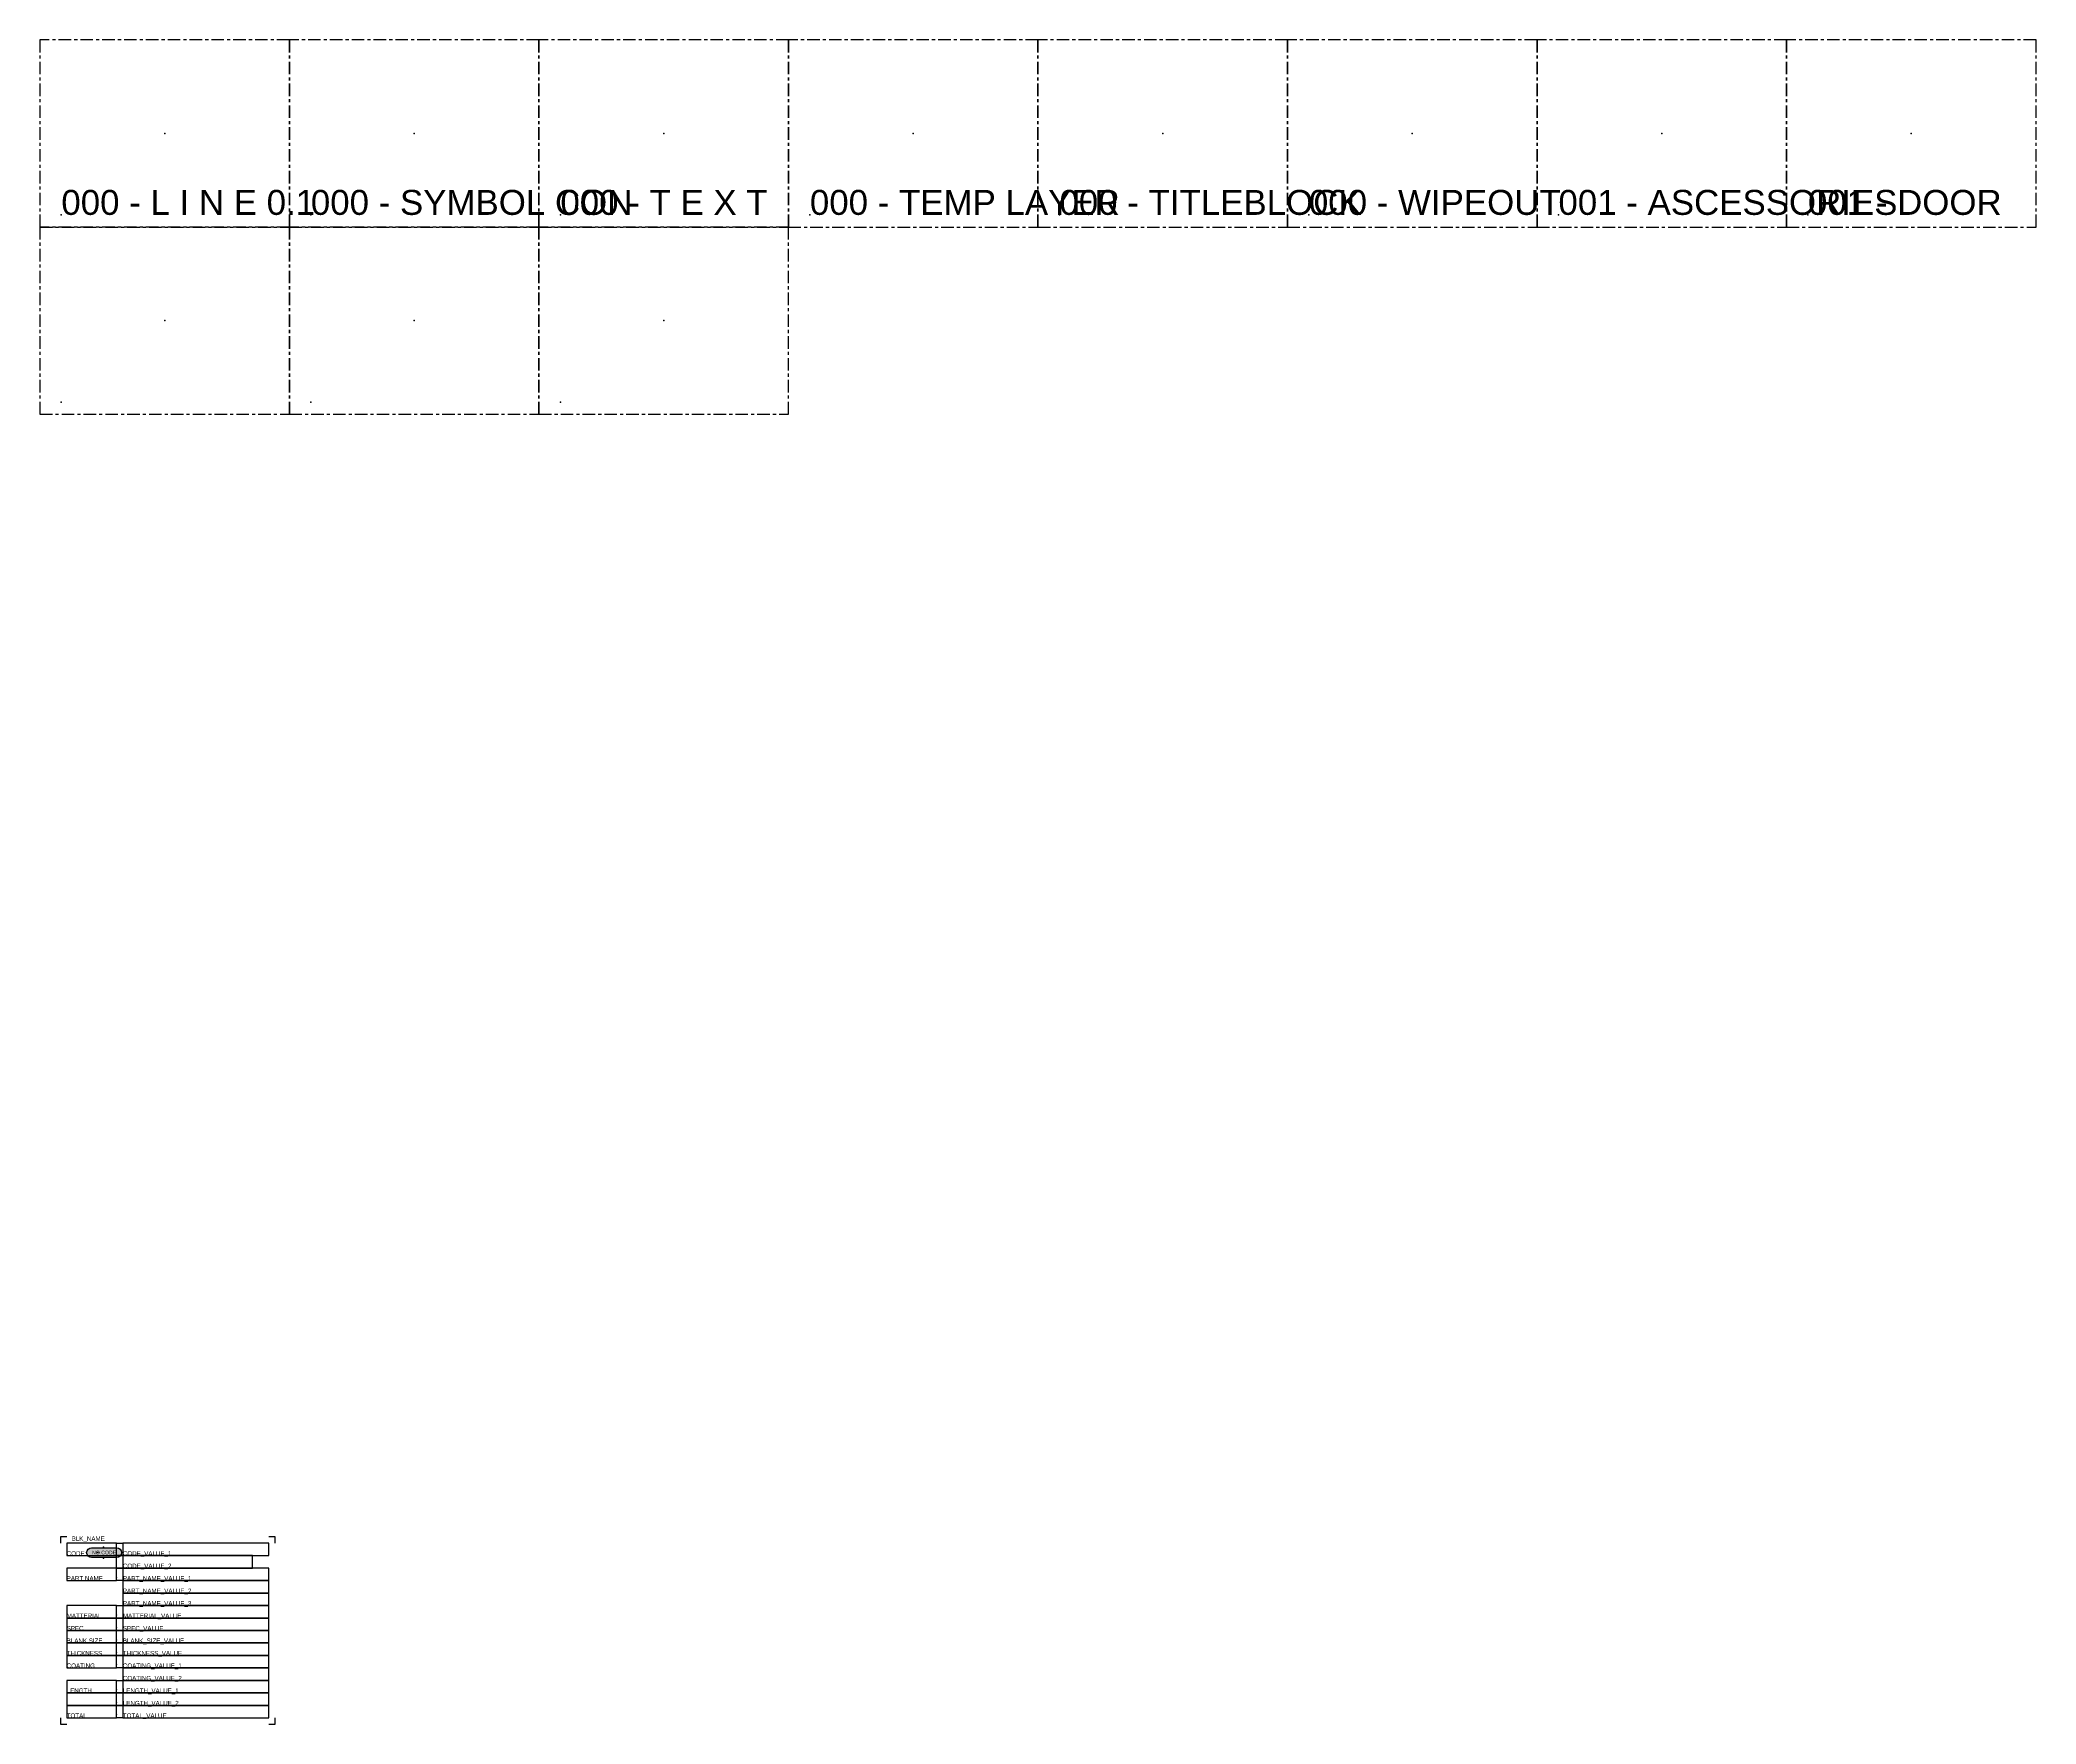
# Model space of a CAD drawing. Header units: millimetres. Extents: x -244126 to 368105, y -173968 to 259060.
# Drawn here: x 2871 to 3671, y 1232 to 1907 of the extents above; entities that cross this region are included whole.
import ezdxf
from ezdxf.enums import TextEntityAlignment as Align

# ---------------------------------------------------------------- set-up
doc = ezdxf.new("R2010")
doc.units = ezdxf.units.MM
doc.header["$MEASUREMENT"] = 0
for name, pattern in [('005_GG_TA_LINE', [13.75, 5, -1.25, 1.25, -1.25, 5]), ('BORDER2', [22.225, 6.35, -3.175, 6.35, -3.175, 0, -3.175]), ('CENTER', [2, 1.25, -0.25, 0.25, -0.25])]:
    doc.linetypes.add(name, pattern=pattern)
for name, color, linetype in [('000 - GRID', 8, 'CENTER'), ('000 - H A T C H', 8, 'Continuous'), ('000 - L I N E 0.1', 1, 'Continuous'), ('000 - SYMBOL CON', 1, 'Continuous'), ('000 - T E X T', 4, 'Continuous'), ('000 - TEMP LAYER', 250, 'Continuous'), ('000 - TITLEBLOCK', 4, 'Continuous'), ('000 - WIPEOUT', 250, 'Continuous'), ('001 - ASCESSORIES', 1, 'Continuous'), ('001 - DOOR', 2, 'Continuous'), ('A04_TUBE SERIES', 7, 'Continuous')]:
    doc.layers.add(name, color=color, linetype=linetype)
doc.styles.add('BROWALLIA', font='BrowalliaUPC.ttf')
doc.styles.get("Standard").update_dxf_attribs({"font": 'arial.ttf'})
doc.styles.add('TA', font='Cordia New.ttf', dxfattribs={"height": 4.5})

# ---------------------------------------------------------------- blocks, each defined once
blk = doc.blocks.new('*U1753')
at = {"color": 0, "linetype": '005_GG_TA_LINE'}
blk.add_lwpolyline([(0, 0), (100, 0), (100, 75), (0, 75)], close=True, dxfattribs=at)
for p in [(50, 37.5), (8.58, 4.88)]:
    blk.add_point(p, dxfattribs=at)
blk.add_attdef('NAMEBLK', (8.58, 4.88), '', height=10, dxfattribs=at)
blk = doc.blocks.new('A$C829836ee')
for p in [(0, 3), (0, -3)]:
    blk.add_point(p)

msp = doc.modelspace()

# ---------------------------------------------------------------- hatches: boundary and pattern name
at = {"layer": '000 - H A T C H'}
h = msp.add_hatch(color=250, dxfattribs=at)
h.dxf.hatch_style = 1
edge = h.paths.add_edge_path()
edge.add_arc((2891.55858, 1301.12593), 2, 90, 270, ccw=False)
edge.add_line((2891.55858, 1303.12593), (2901.55859, 1303.12593))
edge.add_arc((2901.55859, 1301.12593), 2, -90, 90, ccw=False)
edge.add_line((2901.55859, 1299.12594), (2891.55858, 1299.12594))

# ---------------------------------------------------------------- linework, layer by layer
at = {"layer": '000 - SYMBOL CON', "color": 2}
msp.add_lwpolyline([(2891.55858, 1299.12594, -1), (2891.55858, 1303.12593), (2901.55859, 1303.12593, -1), (2901.55859, 1299.12594)], format="xyb", close=True, dxfattribs=at)
at = {"layer": 'A04_TUBE SERIES', "color": 3}
msp.add_point((2893.97575, 1301.12593), dxfattribs=at)
at = {"layer": 'Defpoints', "color": 250}
for points in [[(2881.56231, 1307.42402), (2879.06231, 1307.42402), (2879.06231, 1304.92402)], [(2965.08802, 1304.92402), (2965.08802, 1307.42402), (2962.58802, 1307.42402)], [(2879.06231, 1234.92402), (2879.06231, 1232.42402), (2881.56231, 1232.42402)], [(2962.58802, 1232.42402), (2965.08802, 1232.42402), (2965.08802, 1234.92402)]]:
    msp.add_lwpolyline(points, dxfattribs=at)
for points in [[(2881.56231, 1299.92402), (2901.56231, 1299.92402), (2901.56231, 1304.92402), (2881.56231, 1304.92402)], [(2901.56231, 1304.92402), (2904.06231, 1304.92402), (2904.06231, 1299.92402), (2901.56231, 1299.92402)], [(2904.06231, 1299.92402), (2962.58802, 1299.92402), (2962.58802, 1304.92402), (2904.06231, 1304.92402)], [(2901.56231, 1299.92402), (2904.06231, 1299.92402), (2904.06231, 1294.92402), (2901.56231, 1294.92402)], [(2904.06231, 1294.92402), (2956.06231, 1294.92402), (2956.06231, 1299.92402), (2904.06231, 1299.92402)], [(2881.56231, 1289.92402), (2901.56231, 1289.92402), (2901.56231, 1294.92402), (2881.56231, 1294.92402)], [(2901.56231, 1294.92402), (2904.06231, 1294.92402), (2904.06231, 1289.92402), (2901.56231, 1289.92402)], [(2904.06231, 1289.92402), (2962.58802, 1289.92402), (2962.58802, 1294.92402), (2904.06231, 1294.92402)], [(2904.06231, 1284.92402), (2962.58802, 1284.92402), (2962.58802, 1289.92402), (2904.06231, 1289.92402)], [(2904.06231, 1279.92402), (2962.58802, 1279.92402), (2962.58802, 1284.92402), (2904.06231, 1284.92402)], [(2881.56231, 1274.92402), (2901.56231, 1274.92402), (2901.56231, 1279.92402), (2881.56231, 1279.92402)], [(2881.56231, 1269.92402), (2901.56231, 1269.92402), (2901.56231, 1274.92402), (2881.56231, 1274.92402)], [(2901.56231, 1279.92402), (2904.06231, 1279.92402), (2904.06231, 1274.92402), (2901.56231, 1274.92402)], [(2901.56231, 1274.92402), (2904.06231, 1274.92402), (2904.06231, 1269.92402), (2901.56231, 1269.92402)], [(2904.06231, 1274.92402), (2962.58802, 1274.92402), (2962.58802, 1279.92402), (2904.06231, 1279.92402)], [(2904.06231, 1269.92402), (2962.58802, 1269.92402), (2962.58802, 1274.92402), (2904.06231, 1274.92402)], [(2881.56231, 1264.92402), (2901.56231, 1264.92402), (2901.56231, 1269.92402), (2881.56231, 1269.92402)], [(2881.56231, 1259.92402), (2901.56231, 1259.92402), (2901.56231, 1264.92402), (2881.56231, 1264.92402)], [(2901.56231, 1269.92402), (2904.06231, 1269.92402), (2904.06231, 1264.92402), (2901.56231, 1264.92402)], [(2901.56231, 1264.92402), (2904.06231, 1264.92402), (2904.06231, 1259.92402), (2901.56231, 1259.92402)], [(2904.06231, 1264.92402), (2962.58802, 1264.92402), (2962.58802, 1269.92402), (2904.06231, 1269.92402)], [(2904.06231, 1259.92402), (2962.58802, 1259.92402), (2962.58802, 1264.92402), (2904.06231, 1264.92402)], [(2881.56231, 1254.92402), (2901.56231, 1254.92402), (2901.56231, 1259.92402), (2881.56231, 1259.92402)], [(2901.56231, 1259.92402), (2904.06231, 1259.92402), (2904.06231, 1254.92402), (2901.56231, 1254.92402)], [(2904.06231, 1254.92402), (2962.58802, 1254.92402), (2962.58802, 1259.92402), (2904.06231, 1259.92402)], [(2881.56231, 1244.92402), (2901.56231, 1244.92402), (2901.56231, 1249.92402), (2881.56231, 1249.92402)], [(2901.56231, 1249.92402), (2904.06231, 1249.92402), (2904.06231, 1244.92402), (2901.56231, 1244.92402)], [(2904.06231, 1249.92402), (2962.58802, 1249.92402), (2962.58802, 1254.92402), (2904.06231, 1254.92402)], [(2904.06231, 1244.92402), (2962.58802, 1244.92402), (2962.58802, 1249.92402), (2904.06231, 1249.92402)], [(2881.56231, 1239.92402), (2901.56231, 1239.92402), (2901.56231, 1244.92402), (2881.56231, 1244.92402)], [(2901.56231, 1244.92402), (2904.06231, 1244.92402), (2904.06231, 1239.92402), (2901.56231, 1239.92402)], [(2904.06231, 1239.92402), (2962.58802, 1239.92402), (2962.58802, 1244.92402), (2904.06231, 1244.92402)], [(2881.56231, 1234.92402), (2901.56231, 1234.92402), (2901.56231, 1239.92402), (2881.56231, 1239.92402)], [(2901.56231, 1239.92402), (2904.06231, 1239.92402), (2904.06231, 1234.92402), (2901.56231, 1234.92402)], [(2904.06231, 1234.92402), (2962.58802, 1234.92402), (2962.58802, 1239.92402), (2904.06231, 1239.92402)]]:
    msp.add_lwpolyline(points, close=True, dxfattribs=at)

# ---------------------------------------------------------------- block references
at = {"xscale": 0.7454636594928784, "yscale": 0.7454636594928784, "zscale": 0.7454636594928784}
msp.add_blockref('A$C829836ee', (2896.27256, 1301.12593), dxfattribs=at)
at = {"layer": '000 - GRID', "linetype": '005_GG_TA_LINE'}
for p in [(2870.82947, 1757.42402), (2970.82947, 1757.42402), (3070.82947, 1757.42402)]:
    msp.add_blockref('*U1753', p, dxfattribs=at)
at = {"layer": '000 - L I N E 0.1'}
msp.add_blockref('*U1753', (2870.82947, 1832.42402), dxfattribs=at).add_auto_attribs({'NAMEBLK': '000 - L I N E 0.1'})
at = {"layer": '000 - SYMBOL CON'}
msp.add_blockref('*U1753', (2970.82947, 1832.42402), dxfattribs=at).add_auto_attribs({'NAMEBLK': '000 - SYMBOL CON'})
at = {"layer": '000 - T E X T'}
msp.add_blockref('*U1753', (3070.82947, 1832.42402), dxfattribs=at).add_auto_attribs({'NAMEBLK': '000 - T E X T'})
at = {"layer": '000 - TEMP LAYER'}
msp.add_blockref('*U1753', (3170.82947, 1832.42402), dxfattribs=at).add_auto_attribs({'NAMEBLK': '000 - TEMP LAYER'})
at = {"layer": '000 - TITLEBLOCK'}
msp.add_blockref('*U1753', (3270.82947, 1832.42402), dxfattribs=at).add_auto_attribs({'NAMEBLK': '000 - TITLEBLOCK'})
at = {"layer": '000 - WIPEOUT'}
msp.add_blockref('*U1753', (3370.82947, 1832.42402), dxfattribs=at).add_auto_attribs({'NAMEBLK': '000 - WIPEOUT'})
at = {"layer": '001 - ASCESSORIES'}
msp.add_blockref('*U1753', (3470.82947, 1832.42402), dxfattribs=at).add_auto_attribs({'NAMEBLK': '001 - ASCESSORIES'})
at = {"layer": '001 - DOOR'}
msp.add_blockref('*U1753', (3570.82947, 1832.42402), dxfattribs=at).add_auto_attribs({'NAMEBLK': '001 - DOOR'})

# ---------------------------------------------------------------- texts
at = {"layer": '000 - T E X T', "linetype": 'BORDER2', "style": 'TA'}
for s, p in [('CODE', (2881.56231, 1299.92402)), ('PART NAME', (2881.56231, 1289.92402)), (':', (2901.56231, 1289.92402)), ('MATTERIAL', (2881.56231, 1274.92402)), (':', (2901.56231, 1274.92402)), ('SPEC', (2881.56231, 1269.92402)), ('BLANK SIZE', (2881.56231, 1264.92402)), (':', (2901.56231, 1269.92402)), (':', (2901.56231, 1264.92402)), ('THICKNESS', (2881.56231, 1259.92402)), ('COATING', (2881.56231, 1254.92402)), (':', (2901.56231, 1259.92402)), (':', (2901.56231, 1254.92402)), ('LENGTH', (2881.56231, 1244.92402)), (':', (2901.56231, 1244.92402)), (':', (2901.56231, 1239.92402)), ('TOTAL', (2881.56231, 1234.92402)), (':', (2901.56231, 1234.92402))]:
    msp.add_text(s, height=1.8, dxfattribs=at).set_placement(p)
at = {"layer": '000 - T E X T', "style": 'TA', "flags": 1}
msp.add_attdef('BLK_NAME', (2883.55562, 1305.85381), '', height=1.8, dxfattribs=at)
at = {"layer": '000 - T E X T', "style": 'BROWALLIA'}
msp.add_attdef('NO.CODE', text='NO.', height=1.490927, dxfattribs=at).set_placement((2896.53976, 1301.16178), align=Align.MIDDLE_CENTER)
at = {"layer": '000 - T E X T', "style": 'TA'}
for tag, p in [('CODE_VALUE_1', (2904.06231, 1299.92402)), ('CODE_VALUE_2', (2904.06231, 1294.92402)), ('PART_NAME_VALUE_1', (2904.06231, 1289.92402)), ('PART_NAME_VALUE_2', (2904.06231, 1284.92402)), ('PART_NAME_VALUE_3', (2904.06231, 1279.92402)), ('MATTERIAL_VALUE', (2904.06231, 1274.92402)), ('SPEC_VALUE', (2904.06231, 1269.92402)), ('BLANK_SIZE_VALUE', (2904.06231, 1264.92402)), ('THICKNESS_VALUE', (2904.06231, 1259.92402)), ('COATING_VALUE_1', (2904.06231, 1254.92402)), ('COATING_VALUE_2', (2904.06231, 1249.92402)), ('LENGTH_VALUE_1', (2904.06231, 1244.92402)), ('LENGTH_VALUE_2', (2904.06231, 1239.92402)), ('TOTAL_VALUE', (2904.06231, 1234.92402))]:
    msp.add_attdef(tag, p, '', height=1.8, dxfattribs=at)

doc.saveas('drawing.dxf')
